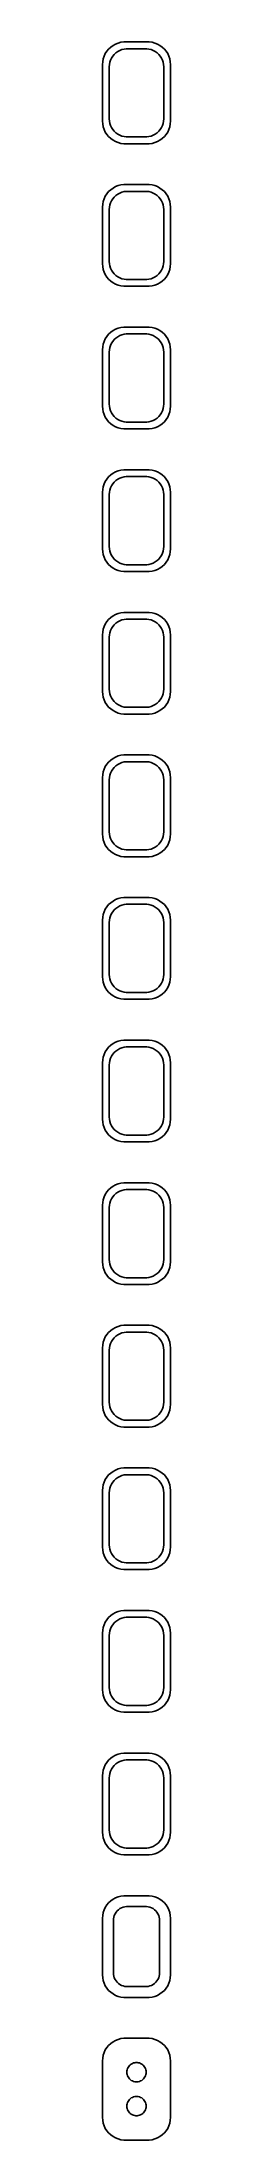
# Model space of a CAD drawing. Header units: metres. Extents: x -8 to 8, y 461 to 925.
import ezdxf

# ---------------------------------------------------------------- set-up
doc = ezdxf.new("R2010")
doc.units = ezdxf.units.M

msp = doc.modelspace()

# ---------------------------------------------------------------- linework, layer by layer
for p, q in [((-6.54507, 922.689), (-6.88153, 922.159)), ((-6.14484, 923.173), (-6.54507, 922.689)), ((-5.68712, 923.603), (-6.14484, 923.173)), ((-5.17912, 923.972), (-5.68712, 923.603)), ((-4.62889, 924.274), (-5.17912, 923.972)), ((-4.91586, 921.988), (-4.54968, 922.332)), ((-4.04507, 924.505), (-4.62889, 924.274)), ((-4.54968, 922.332), (-4.1433, 922.627)), ((-4.1433, 922.627), (-3.70311, 922.869)), ((-3.4369, 924.661), (-4.04507, 924.505)), ((-3.70311, 922.869), (-3.23605, 923.054)), ((-2.81395, 924.74), (-3.4369, 924.661)), ((-3.23605, 923.054), (-2.74951, 923.179)), ((2.81395, 924.74), (-2.81395, 924.74)), ((-2.74951, 923.179), (-2.25116, 923.242)), ((-2.25116, 923.242), (2.25116, 923.242)), ((2.25116, 923.242), (2.74951, 923.179)), ((2.74951, 923.179), (3.23605, 923.054)), ((3.4369, 924.661), (2.81395, 924.74)), ((3.23605, 923.054), (3.70311, 922.869)), ((4.04507, 924.505), (3.4369, 924.661)), ((3.70311, 922.869), (4.1433, 922.627)), ((4.62889, 924.274), (4.04507, 924.505)), ((4.1433, 922.627), (4.54968, 922.332)), ((4.54968, 922.332), (4.91586, 921.988)), ((5.17912, 923.972), (4.62889, 924.274)), ((5.68712, 923.603), (5.17912, 923.972)), ((6.14484, 923.173), (5.68712, 923.603)), ((6.54507, 922.689), (6.14484, 923.173)), ((6.88153, 922.159), (6.54507, 922.689)), ((-7.46057, 920.377), (-7.5, 919.75)), ((-7.5, 919.75), (-7.5, 907.25)), ((-7.34291, 920.993), (-7.46057, 920.377)), ((-7.14888, 921.591), (-7.34291, 920.993)), ((-6.88153, 922.159), (-7.14888, 921.591)), ((-6, 919.25), (-5.96844, 919.751)), ((-6, 907.75), (-6, 919.25)), ((-5.96844, 919.751), (-5.87433, 920.245)), ((-5.87433, 920.245), (-5.7191, 920.722)), ((-5.7191, 920.722), (-5.50522, 921.177)), ((-5.50522, 921.177), (-5.23605, 921.601)), ((-5.23605, 921.601), (-4.91586, 921.988)), ((4.91586, 921.988), (5.23605, 921.601)), ((5.23605, 921.601), (5.50522, 921.177)), ((5.50522, 921.177), (5.7191, 920.722)), ((5.7191, 920.722), (5.87433, 920.245)), ((5.87433, 920.245), (5.96844, 919.751)), ((5.96844, 919.751), (6, 919.25)), ((6, 919.25), (6, 907.75)), ((7.14888, 921.591), (6.88153, 922.159)), ((7.34291, 920.993), (7.14888, 921.591)), ((7.46057, 920.377), (7.34291, 920.993)), ((7.5, 919.75), (7.46057, 920.377)), ((7.5, 907.25), (7.5, 919.75)), ((-7.5, 907.25), (-7.46057, 906.623)), ((-7.46057, 906.623), (-7.34291, 906.007)), ((-7.34291, 906.007), (-7.14888, 905.409)), ((-7.14888, 905.409), (-6.88153, 904.841)), ((-6.88153, 904.841), (-6.54507, 904.311)), ((-6.54507, 904.311), (-6.14484, 903.827)), ((-6.14484, 903.827), (-5.68712, 903.397)), ((-5.96844, 907.249), (-6, 907.75)), ((-5.87433, 906.755), (-5.96844, 907.249)), ((-5.7191, 906.278), (-5.87433, 906.755)), ((-5.50522, 905.823), (-5.7191, 906.278)), ((-5.23605, 905.399), (-5.50522, 905.823)), ((-4.91586, 905.012), (-5.23605, 905.399)), ((-4.54968, 904.668), (-4.91586, 905.012)), ((-4.1433, 904.373), (-4.54968, 904.668)), ((-3.70311, 904.131), (-4.1433, 904.373)), ((-3.23605, 903.946), (-3.70311, 904.131)), ((-2.74951, 903.821), (-3.23605, 903.946)), ((-2.25116, 903.758), (-2.74951, 903.821)), ((2.74951, 903.821), (2.25116, 903.758)), ((3.23605, 903.946), (2.74951, 903.821)), ((3.70311, 904.131), (3.23605, 903.946)), ((4.1433, 904.373), (3.70311, 904.131)), ((4.54968, 904.668), (4.1433, 904.373)), ((4.91586, 905.012), (4.54968, 904.668)), ((5.23605, 905.399), (4.91586, 905.012)), ((5.50522, 905.823), (5.23605, 905.399)), ((5.7191, 906.278), (5.50522, 905.823)), ((5.68712, 903.397), (6.14484, 903.827)), ((5.87433, 906.755), (5.7191, 906.278)), ((5.96844, 907.249), (5.87433, 906.755)), ((6, 907.75), (5.96844, 907.249)), ((6.14484, 903.827), (6.54507, 904.311)), ((6.54507, 904.311), (6.88153, 904.841)), ((6.88153, 904.841), (7.14888, 905.409)), ((7.14888, 905.409), (7.34291, 906.007)), ((7.34291, 906.007), (7.46057, 906.623)), ((7.46057, 906.623), (7.5, 907.25)), ((-5.68712, 903.397), (-5.17912, 903.028)), ((-5.17912, 903.028), (-4.62889, 902.726)), ((-4.62889, 902.726), (-4.04507, 902.495)), ((-4.04507, 902.495), (-3.4369, 902.339)), ((-3.4369, 902.339), (-2.81395, 902.26)), ((-2.81395, 902.26), (2.81395, 902.26)), ((2.25116, 903.758), (-2.25116, 903.758)), ((2.81395, 902.26), (3.4369, 902.339)), ((3.4369, 902.339), (4.04507, 902.495)), ((4.04507, 902.495), (4.62889, 902.726)), ((4.62889, 902.726), (5.17912, 903.028)), ((5.17912, 903.028), (5.68712, 903.397)), ((-7.14888, 890.091), (-7.34291, 889.493)), ((-6.88153, 890.659), (-7.14888, 890.091)), ((-6.54507, 891.189), (-6.88153, 890.659)), ((-6.14484, 891.673), (-6.54507, 891.189)), ((-5.68712, 892.103), (-6.14484, 891.673)), ((-5.17912, 892.472), (-5.68712, 892.103)), ((-5.50522, 889.677), (-5.23605, 890.101)), ((-5.23605, 890.101), (-4.91586, 890.488)), ((-4.62889, 892.774), (-5.17912, 892.472)), ((-4.91586, 890.488), (-4.54968, 890.832)), ((-4.04507, 893.005), (-4.62889, 892.774)), ((-4.54968, 890.832), (-4.1433, 891.127)), ((-4.1433, 891.127), (-3.70311, 891.369)), ((-3.4369, 893.161), (-4.04507, 893.005)), ((-3.70311, 891.369), (-3.23605, 891.554)), ((-2.81395, 893.24), (-3.4369, 893.161)), ((-3.23605, 891.554), (-2.74951, 891.679)), ((2.81395, 893.24), (-2.81395, 893.24)), ((-2.74951, 891.679), (-2.25116, 891.742)), ((-2.25116, 891.742), (2.25116, 891.742)), ((2.25116, 891.742), (2.74951, 891.679)), ((2.74951, 891.679), (3.23605, 891.554)), ((3.4369, 893.161), (2.81395, 893.24)), ((3.23605, 891.554), (3.70311, 891.369)), ((4.04507, 893.005), (3.4369, 893.161)), ((3.70311, 891.369), (4.1433, 891.127)), ((4.62889, 892.774), (4.04507, 893.005)), ((4.1433, 891.127), (4.54968, 890.832)), ((4.54968, 890.832), (4.91586, 890.488)), ((5.17912, 892.472), (4.62889, 892.774)), ((4.91586, 890.488), (5.23605, 890.101)), ((5.68712, 892.103), (5.17912, 892.472)), ((5.23605, 890.101), (5.50522, 889.677)), ((6.14484, 891.673), (5.68712, 892.103)), ((6.54507, 891.189), (6.14484, 891.673)), ((6.88153, 890.659), (6.54507, 891.189)), ((7.14888, 890.091), (6.88153, 890.659)), ((7.34291, 889.493), (7.14888, 890.091)), ((-7.46057, 888.877), (-7.5, 888.25)), ((-7.5, 888.25), (-7.5, 875.75)), ((-7.34291, 889.493), (-7.46057, 888.877)), ((-6, 887.75), (-5.96844, 888.251)), ((-6, 876.25), (-6, 887.75)), ((-5.96844, 888.251), (-5.87433, 888.745)), ((-5.87433, 888.745), (-5.7191, 889.222)), ((-5.7191, 889.222), (-5.50522, 889.677)), ((5.50522, 889.677), (5.7191, 889.222)), ((5.7191, 889.222), (5.87433, 888.745)), ((5.87433, 888.745), (5.96844, 888.251)), ((5.96844, 888.251), (6, 887.75)), ((6, 887.75), (6, 876.25)), ((7.46057, 888.877), (7.34291, 889.493)), ((7.5, 888.25), (7.46057, 888.877)), ((7.5, 875.75), (7.5, 888.25)), ((-5.96844, 875.749), (-6, 876.25)), ((6, 876.25), (5.96844, 875.749)), ((-7.5, 875.75), (-7.46057, 875.123)), ((-7.46057, 875.123), (-7.34291, 874.507)), ((-7.34291, 874.507), (-7.14888, 873.909)), ((-7.14888, 873.909), (-6.88153, 873.341)), ((-6.88153, 873.341), (-6.54507, 872.811)), ((-6.54507, 872.811), (-6.14484, 872.327)), ((-6.14484, 872.327), (-5.68712, 871.897)), ((-5.87433, 875.255), (-5.96844, 875.749)), ((-5.7191, 874.778), (-5.87433, 875.255)), ((-5.50522, 874.323), (-5.7191, 874.778)), ((-5.68712, 871.897), (-5.17912, 871.528)), ((-5.23605, 873.899), (-5.50522, 874.323)), ((-4.91586, 873.512), (-5.23605, 873.899)), ((-5.17912, 871.528), (-4.62889, 871.226)), ((-4.54968, 873.168), (-4.91586, 873.512)), ((-4.1433, 872.873), (-4.54968, 873.168)), ((-3.70311, 872.631), (-4.1433, 872.873)), ((-3.23605, 872.446), (-3.70311, 872.631)), ((-2.74951, 872.321), (-3.23605, 872.446)), ((-2.25116, 872.258), (-2.74951, 872.321)), ((2.25116, 872.258), (-2.25116, 872.258)), ((2.74951, 872.321), (2.25116, 872.258)), ((3.23605, 872.446), (2.74951, 872.321)), ((3.70311, 872.631), (3.23605, 872.446)), ((4.1433, 872.873), (3.70311, 872.631)), ((4.54968, 873.168), (4.1433, 872.873)), ((4.91586, 873.512), (4.54968, 873.168)), ((4.62889, 871.226), (5.17912, 871.528)), ((5.23605, 873.899), (4.91586, 873.512)), ((5.17912, 871.528), (5.68712, 871.897)), ((5.50522, 874.323), (5.23605, 873.899)), ((5.7191, 874.778), (5.50522, 874.323)), ((5.68712, 871.897), (6.14484, 872.327)), ((5.87433, 875.255), (5.7191, 874.778)), ((5.96844, 875.749), (5.87433, 875.255)), ((6.14484, 872.327), (6.54507, 872.811)), ((6.54507, 872.811), (6.88153, 873.341)), ((6.88153, 873.341), (7.14888, 873.909)), ((7.14888, 873.909), (7.34291, 874.507)), ((7.34291, 874.507), (7.46057, 875.123)), ((7.46057, 875.123), (7.5, 875.75)), ((-4.62889, 871.226), (-4.04507, 870.995)), ((-4.04507, 870.995), (-3.4369, 870.839)), ((-3.4369, 870.839), (-2.81395, 870.76)), ((-2.81395, 870.76), (2.81395, 870.76)), ((2.81395, 870.76), (3.4369, 870.839)), ((3.4369, 870.839), (4.04507, 870.995)), ((4.04507, 870.995), (4.62889, 871.226)), ((-7.34291, 857.993), (-7.46057, 857.377)), ((-7.14888, 858.591), (-7.34291, 857.993)), ((-6.88153, 859.159), (-7.14888, 858.591)), ((-6.54507, 859.689), (-6.88153, 859.159)), ((-6.14484, 860.173), (-6.54507, 859.689)), ((-5.68712, 860.603), (-6.14484, 860.173)), ((-5.87433, 857.245), (-5.7191, 857.722)), ((-5.7191, 857.722), (-5.50522, 858.177)), ((-5.17912, 860.972), (-5.68712, 860.603)), ((-5.50522, 858.177), (-5.23605, 858.601)), ((-5.23605, 858.601), (-4.91586, 858.988)), ((-4.62889, 861.274), (-5.17912, 860.972)), ((-4.91586, 858.988), (-4.54968, 859.332)), ((-4.04507, 861.505), (-4.62889, 861.274)), ((-4.54968, 859.332), (-4.1433, 859.627)), ((-4.1433, 859.627), (-3.70311, 859.869)), ((-3.4369, 861.661), (-4.04507, 861.505)), ((-3.70311, 859.869), (-3.23605, 860.054)), ((-2.81395, 861.74), (-3.4369, 861.661)), ((-3.23605, 860.054), (-2.74951, 860.179)), ((2.81395, 861.74), (-2.81395, 861.74)), ((-2.74951, 860.179), (-2.25116, 860.242)), ((-2.25116, 860.242), (2.25116, 860.242)), ((2.25116, 860.242), (2.74951, 860.179)), ((2.74951, 860.179), (3.23605, 860.054)), ((3.4369, 861.661), (2.81395, 861.74)), ((3.23605, 860.054), (3.70311, 859.869)), ((4.04507, 861.505), (3.4369, 861.661)), ((3.70311, 859.869), (4.1433, 859.627)), ((4.62889, 861.274), (4.04507, 861.505)), ((4.1433, 859.627), (4.54968, 859.332)), ((4.54968, 859.332), (4.91586, 858.988)), ((5.17912, 860.972), (4.62889, 861.274)), ((4.91586, 858.988), (5.23605, 858.601)), ((5.68712, 860.603), (5.17912, 860.972)), ((5.23605, 858.601), (5.50522, 858.177)), ((5.50522, 858.177), (5.7191, 857.722)), ((6.14484, 860.173), (5.68712, 860.603)), ((5.7191, 857.722), (5.87433, 857.245)), ((6.54507, 859.689), (6.14484, 860.173)), ((6.88153, 859.159), (6.54507, 859.689)), ((7.14888, 858.591), (6.88153, 859.159)), ((7.34291, 857.993), (7.14888, 858.591)), ((7.46057, 857.377), (7.34291, 857.993)), ((-7.46057, 857.377), (-7.5, 856.75)), ((-7.5, 856.75), (-7.5, 844.25)), ((-6, 856.25), (-5.96844, 856.751)), ((-6, 844.75), (-6, 856.25)), ((-5.96844, 856.751), (-5.87433, 857.245)), ((5.87433, 857.245), (5.96844, 856.751)), ((5.96844, 856.751), (6, 856.25)), ((6, 856.25), (6, 844.75)), ((7.5, 856.75), (7.46057, 857.377)), ((7.5, 844.25), (7.5, 856.75)), ((-7.5, 844.25), (-7.46057, 843.623)), ((-7.46057, 843.623), (-7.34291, 843.007)), ((-5.96844, 844.249), (-6, 844.75)), ((-5.87433, 843.755), (-5.96844, 844.249)), ((-5.7191, 843.278), (-5.87433, 843.755)), ((5.87433, 843.755), (5.7191, 843.278)), ((5.96844, 844.249), (5.87433, 843.755)), ((6, 844.75), (5.96844, 844.249)), ((7.34291, 843.007), (7.46057, 843.623)), ((7.46057, 843.623), (7.5, 844.25)), ((-7.34291, 843.007), (-7.14888, 842.409)), ((-7.14888, 842.409), (-6.88153, 841.841)), ((-6.88153, 841.841), (-6.54507, 841.311)), ((-6.54507, 841.311), (-6.14484, 840.827)), ((-6.14484, 840.827), (-5.68712, 840.397)), ((-5.50522, 842.823), (-5.7191, 843.278)), ((-5.68712, 840.397), (-5.17912, 840.028)), ((-5.23605, 842.399), (-5.50522, 842.823)), ((-4.91586, 842.012), (-5.23605, 842.399)), ((-5.17912, 840.028), (-4.62889, 839.726)), ((-4.54968, 841.668), (-4.91586, 842.012)), ((-4.62889, 839.726), (-4.04507, 839.495)), ((-4.1433, 841.373), (-4.54968, 841.668)), ((-3.70311, 841.131), (-4.1433, 841.373)), ((-4.04507, 839.495), (-3.4369, 839.339)), ((-3.23605, 840.946), (-3.70311, 841.131)), ((-3.4369, 839.339), (-2.81395, 839.26)), ((-2.74951, 840.821), (-3.23605, 840.946)), ((-2.81395, 839.26), (2.81395, 839.26)), ((-2.25116, 840.758), (-2.74951, 840.821)), ((2.25116, 840.758), (-2.25116, 840.758)), ((2.74951, 840.821), (2.25116, 840.758)), ((3.23605, 840.946), (2.74951, 840.821)), ((2.81395, 839.26), (3.4369, 839.339)), ((3.70311, 841.131), (3.23605, 840.946)), ((3.4369, 839.339), (4.04507, 839.495)), ((4.1433, 841.373), (3.70311, 841.131)), ((4.04507, 839.495), (4.62889, 839.726)), ((4.54968, 841.668), (4.1433, 841.373)), ((4.91586, 842.012), (4.54968, 841.668)), ((4.62889, 839.726), (5.17912, 840.028)), ((5.23605, 842.399), (4.91586, 842.012)), ((5.17912, 840.028), (5.68712, 840.397)), ((5.50522, 842.823), (5.23605, 842.399)), ((5.7191, 843.278), (5.50522, 842.823)), ((5.68712, 840.397), (6.14484, 840.827)), ((6.14484, 840.827), (6.54507, 841.311)), ((6.54507, 841.311), (6.88153, 841.841)), ((6.88153, 841.841), (7.14888, 842.409)), ((7.14888, 842.409), (7.34291, 843.007)), ((-4.62889, 829.774), (-5.17912, 829.472)), ((-4.04507, 830.005), (-4.62889, 829.774)), ((-3.4369, 830.161), (-4.04507, 830.005)), ((-2.81395, 830.24), (-3.4369, 830.161)), ((2.81395, 830.24), (-2.81395, 830.24)), ((3.4369, 830.161), (2.81395, 830.24)), ((4.04507, 830.005), (3.4369, 830.161)), ((4.62889, 829.774), (4.04507, 830.005)), ((5.17912, 829.472), (4.62889, 829.774)), ((-7.46057, 825.877), (-7.5, 825.25)), ((-7.5, 825.25), (-7.5, 812.75)), ((-7.34291, 826.493), (-7.46057, 825.877)), ((-7.14888, 827.091), (-7.34291, 826.493)), ((-6.88153, 827.659), (-7.14888, 827.091)), ((-6.54507, 828.189), (-6.88153, 827.659)), ((-6.14484, 828.673), (-6.54507, 828.189)), ((-5.68712, 829.103), (-6.14484, 828.673)), ((-6, 824.75), (-5.96844, 825.251)), ((-5.96844, 825.251), (-5.87433, 825.745)), ((-5.87433, 825.745), (-5.7191, 826.222)), ((-5.7191, 826.222), (-5.50522, 826.677)), ((-5.17912, 829.472), (-5.68712, 829.103)), ((-5.50522, 826.677), (-5.23605, 827.101)), ((-5.23605, 827.101), (-4.91586, 827.488)), ((-4.91586, 827.488), (-4.54968, 827.832)), ((-4.54968, 827.832), (-4.1433, 828.127)), ((-4.1433, 828.127), (-3.70311, 828.369)), ((-3.70311, 828.369), (-3.23605, 828.554)), ((-3.23605, 828.554), (-2.74951, 828.679)), ((-2.74951, 828.679), (-2.25116, 828.742)), ((-2.25116, 828.742), (2.25116, 828.742)), ((2.25116, 828.742), (2.74951, 828.679)), ((2.74951, 828.679), (3.23605, 828.554)), ((3.23605, 828.554), (3.70311, 828.369)), ((3.70311, 828.369), (4.1433, 828.127)), ((4.1433, 828.127), (4.54968, 827.832)), ((4.54968, 827.832), (4.91586, 827.488)), ((4.91586, 827.488), (5.23605, 827.101)), ((5.68712, 829.103), (5.17912, 829.472)), ((5.23605, 827.101), (5.50522, 826.677)), ((5.50522, 826.677), (5.7191, 826.222)), ((6.14484, 828.673), (5.68712, 829.103)), ((5.7191, 826.222), (5.87433, 825.745)), ((5.87433, 825.745), (5.96844, 825.251)), ((5.96844, 825.251), (6, 824.75)), ((6.54507, 828.189), (6.14484, 828.673)), ((6.88153, 827.659), (6.54507, 828.189)), ((7.14888, 827.091), (6.88153, 827.659)), ((7.34291, 826.493), (7.14888, 827.091)), ((7.46057, 825.877), (7.34291, 826.493)), ((7.5, 825.25), (7.46057, 825.877)), ((7.5, 812.75), (7.5, 825.25)), ((-6, 813.25), (-6, 824.75)), ((6, 824.75), (6, 813.25)), ((-7.5, 812.75), (-7.46057, 812.123)), ((-7.46057, 812.123), (-7.34291, 811.507)), ((-7.34291, 811.507), (-7.14888, 810.909)), ((-5.96844, 812.749), (-6, 813.25)), ((-5.87433, 812.255), (-5.96844, 812.749)), ((-5.7191, 811.778), (-5.87433, 812.255)), ((-5.50522, 811.323), (-5.7191, 811.778)), ((-5.23605, 810.899), (-5.50522, 811.323)), ((5.50522, 811.323), (5.23605, 810.899)), ((5.7191, 811.778), (5.50522, 811.323)), ((5.87433, 812.255), (5.7191, 811.778)), ((5.96844, 812.749), (5.87433, 812.255)), ((6, 813.25), (5.96844, 812.749)), ((7.14888, 810.909), (7.34291, 811.507)), ((7.34291, 811.507), (7.46057, 812.123)), ((7.46057, 812.123), (7.5, 812.75)), ((-7.14888, 810.909), (-6.88153, 810.341)), ((-6.88153, 810.341), (-6.54507, 809.811)), ((-6.54507, 809.811), (-6.14484, 809.327)), ((-6.14484, 809.327), (-5.68712, 808.897)), ((-5.68712, 808.897), (-5.17912, 808.528)), ((-4.91586, 810.512), (-5.23605, 810.899)), ((-5.17912, 808.528), (-4.62889, 808.226)), ((-4.54968, 810.168), (-4.91586, 810.512)), ((-4.62889, 808.226), (-4.04507, 807.995)), ((-4.1433, 809.873), (-4.54968, 810.168)), ((-3.70311, 809.631), (-4.1433, 809.873)), ((-4.04507, 807.995), (-3.4369, 807.839)), ((-3.23605, 809.446), (-3.70311, 809.631)), ((-3.4369, 807.839), (-2.81395, 807.76)), ((-2.74951, 809.321), (-3.23605, 809.446)), ((-2.81395, 807.76), (2.81395, 807.76)), ((-2.25116, 809.258), (-2.74951, 809.321)), ((2.25116, 809.258), (-2.25116, 809.258)), ((2.74951, 809.321), (2.25116, 809.258)), ((3.23605, 809.446), (2.74951, 809.321)), ((2.81395, 807.76), (3.4369, 807.839)), ((3.70311, 809.631), (3.23605, 809.446)), ((3.4369, 807.839), (4.04507, 807.995)), ((4.1433, 809.873), (3.70311, 809.631)), ((4.04507, 807.995), (4.62889, 808.226)), ((4.54968, 810.168), (4.1433, 809.873)), ((4.91586, 810.512), (4.54968, 810.168)), ((4.62889, 808.226), (5.17912, 808.528)), ((5.23605, 810.899), (4.91586, 810.512)), ((5.17912, 808.528), (5.68712, 808.897)), ((5.68712, 808.897), (6.14484, 809.327)), ((6.14484, 809.327), (6.54507, 809.811)), ((6.54507, 809.811), (6.88153, 810.341)), ((6.88153, 810.341), (7.14888, 810.909)), ((-5.68712, 797.603), (-6.14484, 797.173)), ((-5.17912, 797.972), (-5.68712, 797.603)), ((-4.62889, 798.274), (-5.17912, 797.972)), ((-4.04507, 798.505), (-4.62889, 798.274)), ((-3.4369, 798.661), (-4.04507, 798.505)), ((-2.81395, 798.74), (-3.4369, 798.661)), ((2.81395, 798.74), (-2.81395, 798.74)), ((-2.74951, 797.179), (-2.25116, 797.242)), ((-2.25116, 797.242), (2.25116, 797.242)), ((2.25116, 797.242), (2.74951, 797.179)), ((3.4369, 798.661), (2.81395, 798.74)), ((4.04507, 798.505), (3.4369, 798.661)), ((4.62889, 798.274), (4.04507, 798.505)), ((5.17912, 797.972), (4.62889, 798.274)), ((5.68712, 797.603), (5.17912, 797.972)), ((6.14484, 797.173), (5.68712, 797.603)), ((-7.46057, 794.377), (-7.5, 793.75)), ((-7.5, 793.75), (-7.5, 781.25)), ((-7.34291, 794.993), (-7.46057, 794.377)), ((-7.14888, 795.591), (-7.34291, 794.993)), ((-6.88153, 796.159), (-7.14888, 795.591)), ((-6.54507, 796.689), (-6.88153, 796.159)), ((-6.14484, 797.173), (-6.54507, 796.689)), ((-6, 793.25), (-5.96844, 793.751)), ((-6, 781.75), (-6, 793.25)), ((-5.96844, 793.751), (-5.87433, 794.245)), ((-5.87433, 794.245), (-5.7191, 794.722)), ((-5.7191, 794.722), (-5.50522, 795.177)), ((-5.50522, 795.177), (-5.23605, 795.601)), ((-5.23605, 795.601), (-4.91586, 795.988)), ((-4.91586, 795.988), (-4.54968, 796.332)), ((-4.54968, 796.332), (-4.1433, 796.627)), ((-4.1433, 796.627), (-3.70311, 796.869)), ((-3.70311, 796.869), (-3.23605, 797.054)), ((-3.23605, 797.054), (-2.74951, 797.179)), ((2.74951, 797.179), (3.23605, 797.054)), ((3.23605, 797.054), (3.70311, 796.869)), ((3.70311, 796.869), (4.1433, 796.627)), ((4.1433, 796.627), (4.54968, 796.332)), ((4.54968, 796.332), (4.91586, 795.988)), ((4.91586, 795.988), (5.23605, 795.601)), ((5.23605, 795.601), (5.50522, 795.177)), ((5.50522, 795.177), (5.7191, 794.722)), ((5.7191, 794.722), (5.87433, 794.245)), ((5.87433, 794.245), (5.96844, 793.751)), ((5.96844, 793.751), (6, 793.25)), ((6, 793.25), (6, 781.75)), ((6.54507, 796.689), (6.14484, 797.173)), ((6.88153, 796.159), (6.54507, 796.689)), ((7.14888, 795.591), (6.88153, 796.159)), ((7.34291, 794.993), (7.14888, 795.591)), ((7.46057, 794.377), (7.34291, 794.993)), ((7.5, 793.75), (7.46057, 794.377)), ((7.5, 781.25), (7.5, 793.75)), ((-7.5, 781.25), (-7.46057, 780.623)), ((-7.46057, 780.623), (-7.34291, 780.007)), ((-7.34291, 780.007), (-7.14888, 779.409)), ((-7.14888, 779.409), (-6.88153, 778.841)), ((-6.88153, 778.841), (-6.54507, 778.311)), ((-5.96844, 781.249), (-6, 781.75)), ((-5.87433, 780.755), (-5.96844, 781.249)), ((-5.7191, 780.278), (-5.87433, 780.755)), ((-5.50522, 779.823), (-5.7191, 780.278)), ((-5.23605, 779.399), (-5.50522, 779.823)), ((-4.91586, 779.012), (-5.23605, 779.399)), ((-4.54968, 778.668), (-4.91586, 779.012)), ((-4.1433, 778.373), (-4.54968, 778.668)), ((4.54968, 778.668), (4.1433, 778.373)), ((4.91586, 779.012), (4.54968, 778.668)), ((5.23605, 779.399), (4.91586, 779.012)), ((5.50522, 779.823), (5.23605, 779.399)), ((5.7191, 780.278), (5.50522, 779.823)), ((5.87433, 780.755), (5.7191, 780.278)), ((5.96844, 781.249), (5.87433, 780.755)), ((6, 781.75), (5.96844, 781.249)), ((6.54507, 778.311), (6.88153, 778.841)), ((6.88153, 778.841), (7.14888, 779.409)), ((7.14888, 779.409), (7.34291, 780.007)), ((7.34291, 780.007), (7.46057, 780.623)), ((7.46057, 780.623), (7.5, 781.25)), ((-6.54507, 778.311), (-6.14484, 777.827)), ((-6.14484, 777.827), (-5.68712, 777.397)), ((-5.68712, 777.397), (-5.17912, 777.028)), ((-5.17912, 777.028), (-4.62889, 776.726)), ((-4.62889, 776.726), (-4.04507, 776.495)), ((-3.70311, 778.131), (-4.1433, 778.373)), ((-4.04507, 776.495), (-3.4369, 776.339)), ((-3.23605, 777.946), (-3.70311, 778.131)), ((-3.4369, 776.339), (-2.81395, 776.26)), ((-2.74951, 777.821), (-3.23605, 777.946)), ((-2.81395, 776.26), (2.81395, 776.26)), ((-2.25116, 777.758), (-2.74951, 777.821)), ((2.25116, 777.758), (-2.25116, 777.758)), ((2.74951, 777.821), (2.25116, 777.758)), ((3.23605, 777.946), (2.74951, 777.821)), ((2.81395, 776.26), (3.4369, 776.339)), ((3.70311, 778.131), (3.23605, 777.946)), ((3.4369, 776.339), (4.04507, 776.495)), ((4.1433, 778.373), (3.70311, 778.131)), ((4.04507, 776.495), (4.62889, 776.726)), ((4.62889, 776.726), (5.17912, 777.028)), ((5.17912, 777.028), (5.68712, 777.397)), ((5.68712, 777.397), (6.14484, 777.827)), ((6.14484, 777.827), (6.54507, 778.311)), ((-6.54507, 765.189), (-6.88153, 764.659)), ((-6.14484, 765.673), (-6.54507, 765.189)), ((-5.68712, 766.103), (-6.14484, 765.673)), ((-5.17912, 766.472), (-5.68712, 766.103)), ((-4.62889, 766.774), (-5.17912, 766.472)), ((-4.91586, 764.488), (-4.54968, 764.832)), ((-4.04507, 767.005), (-4.62889, 766.774)), ((-4.54968, 764.832), (-4.1433, 765.127)), ((-4.1433, 765.127), (-3.70311, 765.369)), ((-3.4369, 767.161), (-4.04507, 767.005)), ((-3.70311, 765.369), (-3.23605, 765.554)), ((-2.81395, 767.24), (-3.4369, 767.161)), ((-3.23605, 765.554), (-2.74951, 765.679)), ((2.81395, 767.24), (-2.81395, 767.24)), ((-2.74951, 765.679), (-2.25116, 765.742)), ((-2.25116, 765.742), (2.25116, 765.742)), ((2.25116, 765.742), (2.74951, 765.679)), ((2.74951, 765.679), (3.23605, 765.554)), ((3.4369, 767.161), (2.81395, 767.24)), ((3.23605, 765.554), (3.70311, 765.369)), ((4.04507, 767.005), (3.4369, 767.161)), ((3.70311, 765.369), (4.1433, 765.127)), ((4.62889, 766.774), (4.04507, 767.005)), ((4.1433, 765.127), (4.54968, 764.832)), ((4.54968, 764.832), (4.91586, 764.488)), ((5.17912, 766.472), (4.62889, 766.774)), ((5.68712, 766.103), (5.17912, 766.472)), ((6.14484, 765.673), (5.68712, 766.103)), ((6.54507, 765.189), (6.14484, 765.673)), ((6.88153, 764.659), (6.54507, 765.189)), ((-7.46057, 762.877), (-7.5, 762.25)), ((-7.5, 762.25), (-7.5, 749.75)), ((-7.34291, 763.493), (-7.46057, 762.877)), ((-7.14888, 764.091), (-7.34291, 763.493)), ((-6.88153, 764.659), (-7.14888, 764.091)), ((-6, 761.75), (-5.96844, 762.251)), ((-6, 750.25), (-6, 761.75)), ((-5.96844, 762.251), (-5.87433, 762.745)), ((-5.87433, 762.745), (-5.7191, 763.222)), ((-5.7191, 763.222), (-5.50522, 763.677)), ((-5.50522, 763.677), (-5.23605, 764.101)), ((-5.23605, 764.101), (-4.91586, 764.488)), ((4.91586, 764.488), (5.23605, 764.101)), ((5.23605, 764.101), (5.50522, 763.677)), ((5.50522, 763.677), (5.7191, 763.222)), ((5.7191, 763.222), (5.87433, 762.745)), ((5.87433, 762.745), (5.96844, 762.251)), ((5.96844, 762.251), (6, 761.75)), ((6, 761.75), (6, 750.25)), ((7.14888, 764.091), (6.88153, 764.659)), ((7.34291, 763.493), (7.14888, 764.091)), ((7.46057, 762.877), (7.34291, 763.493)), ((7.5, 762.25), (7.46057, 762.877)), ((7.5, 749.75), (7.5, 762.25)), ((-7.5, 749.75), (-7.46057, 749.123)), ((-7.46057, 749.123), (-7.34291, 748.507)), ((-7.34291, 748.507), (-7.14888, 747.909)), ((-7.14888, 747.909), (-6.88153, 747.341)), ((-6.88153, 747.341), (-6.54507, 746.811)), ((-6.54507, 746.811), (-6.14484, 746.327)), ((-6.14484, 746.327), (-5.68712, 745.897)), ((-5.96844, 749.749), (-6, 750.25)), ((-5.87433, 749.255), (-5.96844, 749.749)), ((-5.7191, 748.778), (-5.87433, 749.255)), ((-5.50522, 748.323), (-5.7191, 748.778)), ((-5.23605, 747.899), (-5.50522, 748.323)), ((-4.91586, 747.512), (-5.23605, 747.899)), ((-4.54968, 747.168), (-4.91586, 747.512)), ((-4.1433, 746.873), (-4.54968, 747.168)), ((-3.70311, 746.631), (-4.1433, 746.873)), ((-3.23605, 746.446), (-3.70311, 746.631)), ((-2.74951, 746.321), (-3.23605, 746.446)), ((-2.25116, 746.258), (-2.74951, 746.321)), ((2.25116, 746.258), (-2.25116, 746.258)), ((2.74951, 746.321), (2.25116, 746.258)), ((3.23605, 746.446), (2.74951, 746.321)), ((3.70311, 746.631), (3.23605, 746.446)), ((4.1433, 746.873), (3.70311, 746.631)), ((4.54968, 747.168), (4.1433, 746.873)), ((4.91586, 747.512), (4.54968, 747.168)), ((5.23605, 747.899), (4.91586, 747.512)), ((5.50522, 748.323), (5.23605, 747.899)), ((5.7191, 748.778), (5.50522, 748.323)), ((5.68712, 745.897), (6.14484, 746.327)), ((5.87433, 749.255), (5.7191, 748.778)), ((5.96844, 749.749), (5.87433, 749.255)), ((6, 750.25), (5.96844, 749.749)), ((6.14484, 746.327), (6.54507, 746.811)), ((6.54507, 746.811), (6.88153, 747.341)), ((6.88153, 747.341), (7.14888, 747.909)), ((7.14888, 747.909), (7.34291, 748.507)), ((7.34291, 748.507), (7.46057, 749.123)), ((7.46057, 749.123), (7.5, 749.75)), ((-5.68712, 745.897), (-5.17912, 745.528)), ((-5.17912, 745.528), (-4.62889, 745.226)), ((-4.62889, 745.226), (-4.04507, 744.995)), ((-4.04507, 744.995), (-3.4369, 744.839)), ((-3.4369, 744.839), (-2.81395, 744.76)), ((-2.81395, 744.76), (2.81395, 744.76)), ((2.81395, 744.76), (3.4369, 744.839)), ((3.4369, 744.839), (4.04507, 744.995)), ((4.04507, 744.995), (4.62889, 745.226)), ((4.62889, 745.226), (5.17912, 745.528)), ((5.17912, 745.528), (5.68712, 745.897)), ((-7.14888, 732.591), (-7.34291, 731.993)), ((-6.88153, 733.159), (-7.14888, 732.591)), ((-6.54507, 733.689), (-6.88153, 733.159)), ((-6.14484, 734.173), (-6.54507, 733.689)), ((-5.68712, 734.603), (-6.14484, 734.173)), ((-5.17912, 734.972), (-5.68712, 734.603)), ((-5.50522, 732.177), (-5.23605, 732.601)), ((-5.23605, 732.601), (-4.91586, 732.988)), ((-4.62889, 735.274), (-5.17912, 734.972)), ((-4.91586, 732.988), (-4.54968, 733.332)), ((-4.04507, 735.505), (-4.62889, 735.274)), ((-4.54968, 733.332), (-4.1433, 733.627)), ((-4.1433, 733.627), (-3.70311, 733.869)), ((-3.4369, 735.661), (-4.04507, 735.505)), ((-3.70311, 733.869), (-3.23605, 734.054)), ((-2.81395, 735.74), (-3.4369, 735.661)), ((-3.23605, 734.054), (-2.74951, 734.179)), ((2.81395, 735.74), (-2.81395, 735.74)), ((-2.74951, 734.179), (-2.25116, 734.242)), ((-2.25116, 734.242), (2.25116, 734.242)), ((2.25116, 734.242), (2.74951, 734.179)), ((2.74951, 734.179), (3.23605, 734.054)), ((3.4369, 735.661), (2.81395, 735.74)), ((3.23605, 734.054), (3.70311, 733.869)), ((4.04507, 735.505), (3.4369, 735.661)), ((3.70311, 733.869), (4.1433, 733.627)), ((4.62889, 735.274), (4.04507, 735.505)), ((4.1433, 733.627), (4.54968, 733.332)), ((4.54968, 733.332), (4.91586, 732.988)), ((5.17912, 734.972), (4.62889, 735.274)), ((4.91586, 732.988), (5.23605, 732.601)), ((5.68712, 734.603), (5.17912, 734.972)), ((5.23605, 732.601), (5.50522, 732.177)), ((6.14484, 734.173), (5.68712, 734.603)), ((6.54507, 733.689), (6.14484, 734.173)), ((6.88153, 733.159), (6.54507, 733.689)), ((7.14888, 732.591), (6.88153, 733.159)), ((7.34291, 731.993), (7.14888, 732.591)), ((-7.46057, 731.377), (-7.5, 730.75)), ((-7.5, 730.75), (-7.5, 718.25)), ((-7.34291, 731.993), (-7.46057, 731.377)), ((-6, 730.25), (-5.96844, 730.751)), ((-6, 718.75), (-6, 730.25)), ((-5.96844, 730.751), (-5.87433, 731.245)), ((-5.87433, 731.245), (-5.7191, 731.722)), ((-5.7191, 731.722), (-5.50522, 732.177)), ((5.50522, 732.177), (5.7191, 731.722)), ((5.7191, 731.722), (5.87433, 731.245)), ((5.87433, 731.245), (5.96844, 730.751)), ((5.96844, 730.751), (6, 730.25)), ((6, 730.25), (6, 718.75)), ((7.46057, 731.377), (7.34291, 731.993)), ((7.5, 730.75), (7.46057, 731.377)), ((7.5, 718.25), (7.5, 730.75)), ((-5.96844, 718.249), (-6, 718.75)), ((6, 718.75), (5.96844, 718.249)), ((-7.5, 718.25), (-7.46057, 717.623)), ((-7.46057, 717.623), (-7.34291, 717.007)), ((-7.34291, 717.007), (-7.14888, 716.409)), ((-7.14888, 716.409), (-6.88153, 715.841)), ((-6.88153, 715.841), (-6.54507, 715.311)), ((-6.54507, 715.311), (-6.14484, 714.827)), ((-6.14484, 714.827), (-5.68712, 714.397)), ((-5.87433, 717.755), (-5.96844, 718.249)), ((-5.7191, 717.278), (-5.87433, 717.755)), ((-5.50522, 716.823), (-5.7191, 717.278)), ((-5.68712, 714.397), (-5.17912, 714.028)), ((-5.23605, 716.399), (-5.50522, 716.823)), ((-4.91586, 716.012), (-5.23605, 716.399)), ((-5.17912, 714.028), (-4.62889, 713.726)), ((-4.54968, 715.668), (-4.91586, 716.012)), ((-4.1433, 715.373), (-4.54968, 715.668)), ((-3.70311, 715.131), (-4.1433, 715.373)), ((-3.23605, 714.946), (-3.70311, 715.131)), ((-2.74951, 714.821), (-3.23605, 714.946)), ((-2.25116, 714.758), (-2.74951, 714.821)), ((2.25116, 714.758), (-2.25116, 714.758)), ((2.74951, 714.821), (2.25116, 714.758)), ((3.23605, 714.946), (2.74951, 714.821)), ((3.70311, 715.131), (3.23605, 714.946)), ((4.1433, 715.373), (3.70311, 715.131)), ((4.54968, 715.668), (4.1433, 715.373)), ((4.91586, 716.012), (4.54968, 715.668)), ((4.62889, 713.726), (5.17912, 714.028)), ((5.23605, 716.399), (4.91586, 716.012)), ((5.17912, 714.028), (5.68712, 714.397)), ((5.50522, 716.823), (5.23605, 716.399)), ((5.7191, 717.278), (5.50522, 716.823)), ((5.68712, 714.397), (6.14484, 714.827)), ((5.87433, 717.755), (5.7191, 717.278)), ((5.96844, 718.249), (5.87433, 717.755)), ((6.14484, 714.827), (6.54507, 715.311)), ((6.54507, 715.311), (6.88153, 715.841)), ((6.88153, 715.841), (7.14888, 716.409)), ((7.14888, 716.409), (7.34291, 717.007)), ((7.34291, 717.007), (7.46057, 717.623)), ((7.46057, 717.623), (7.5, 718.25)), ((-4.62889, 713.726), (-4.04507, 713.495)), ((-4.04507, 713.495), (-3.4369, 713.339)), ((-3.4369, 713.339), (-2.81395, 713.26)), ((-2.81395, 713.26), (2.81395, 713.26)), ((2.81395, 713.26), (3.4369, 713.339)), ((3.4369, 713.339), (4.04507, 713.495)), ((4.04507, 713.495), (4.62889, 713.726)), ((-7.46057, 699.877), (-7.5, 699.25)), ((-7.34291, 700.493), (-7.46057, 699.877)), ((-7.14888, 701.091), (-7.34291, 700.493)), ((-6.88153, 701.659), (-7.14888, 701.091)), ((-6.54507, 702.189), (-6.88153, 701.659)), ((-6.14484, 702.673), (-6.54507, 702.189)), ((-5.68712, 703.103), (-6.14484, 702.673)), ((-5.87433, 699.745), (-5.7191, 700.222)), ((-5.7191, 700.222), (-5.50522, 700.677)), ((-5.17912, 703.472), (-5.68712, 703.103)), ((-5.50522, 700.677), (-5.23605, 701.101)), ((-5.23605, 701.101), (-4.91586, 701.488)), ((-4.62889, 703.774), (-5.17912, 703.472)), ((-4.91586, 701.488), (-4.54968, 701.832)), ((-4.04507, 704.005), (-4.62889, 703.774)), ((-4.54968, 701.832), (-4.1433, 702.127)), ((-4.1433, 702.127), (-3.70311, 702.369)), ((-3.4369, 704.161), (-4.04507, 704.005)), ((-3.70311, 702.369), (-3.23605, 702.554)), ((-2.81395, 704.24), (-3.4369, 704.161)), ((-3.23605, 702.554), (-2.74951, 702.679)), ((2.81395, 704.24), (-2.81395, 704.24)), ((-2.74951, 702.679), (-2.25116, 702.742)), ((-2.25116, 702.742), (2.25116, 702.742)), ((2.25116, 702.742), (2.74951, 702.679)), ((2.74951, 702.679), (3.23605, 702.554)), ((3.4369, 704.161), (2.81395, 704.24)), ((3.23605, 702.554), (3.70311, 702.369)), ((4.04507, 704.005), (3.4369, 704.161)), ((3.70311, 702.369), (4.1433, 702.127)), ((4.62889, 703.774), (4.04507, 704.005)), ((4.1433, 702.127), (4.54968, 701.832)), ((4.54968, 701.832), (4.91586, 701.488)), ((5.17912, 703.472), (4.62889, 703.774)), ((4.91586, 701.488), (5.23605, 701.101)), ((5.68712, 703.103), (5.17912, 703.472)), ((5.23605, 701.101), (5.50522, 700.677)), ((5.50522, 700.677), (5.7191, 700.222)), ((6.14484, 702.673), (5.68712, 703.103)), ((5.7191, 700.222), (5.87433, 699.745)), ((6.54507, 702.189), (6.14484, 702.673)), ((6.88153, 701.659), (6.54507, 702.189)), ((7.14888, 701.091), (6.88153, 701.659)), ((7.34291, 700.493), (7.14888, 701.091)), ((7.46057, 699.877), (7.34291, 700.493)), ((7.5, 699.25), (7.46057, 699.877)), ((-7.5, 699.25), (-7.5, 686.75)), ((-6, 698.75), (-5.96844, 699.251)), ((-6, 687.25), (-6, 698.75)), ((-5.96844, 699.251), (-5.87433, 699.745)), ((5.87433, 699.745), (5.96844, 699.251)), ((5.96844, 699.251), (6, 698.75)), ((6, 698.75), (6, 687.25)), ((7.5, 686.75), (7.5, 699.25)), ((-7.5, 686.75), (-7.46057, 686.123)), ((-7.46057, 686.123), (-7.34291, 685.507)), ((-5.96844, 686.749), (-6, 687.25)), ((-5.87433, 686.255), (-5.96844, 686.749)), ((-5.7191, 685.778), (-5.87433, 686.255)), ((5.87433, 686.255), (5.7191, 685.778)), ((5.96844, 686.749), (5.87433, 686.255)), ((6, 687.25), (5.96844, 686.749)), ((7.34291, 685.507), (7.46057, 686.123)), ((7.46057, 686.123), (7.5, 686.75)), ((-7.34291, 685.507), (-7.14888, 684.909)), ((-7.14888, 684.909), (-6.88153, 684.341)), ((-6.88153, 684.341), (-6.54507, 683.811)), ((-6.54507, 683.811), (-6.14484, 683.327)), ((-6.14484, 683.327), (-5.68712, 682.897)), ((-5.50522, 685.323), (-5.7191, 685.778)), ((-5.68712, 682.897), (-5.17912, 682.528)), ((-5.23605, 684.899), (-5.50522, 685.323)), ((-4.91586, 684.512), (-5.23605, 684.899)), ((-5.17912, 682.528), (-4.62889, 682.226)), ((-4.54968, 684.168), (-4.91586, 684.512)), ((-4.62889, 682.226), (-4.04507, 681.995)), ((-4.1433, 683.873), (-4.54968, 684.168)), ((-3.70311, 683.631), (-4.1433, 683.873)), ((-4.04507, 681.995), (-3.4369, 681.839)), ((-3.23605, 683.446), (-3.70311, 683.631)), ((-3.4369, 681.839), (-2.81395, 681.76)), ((-2.74951, 683.321), (-3.23605, 683.446)), ((-2.81395, 681.76), (2.81395, 681.76)), ((-2.25116, 683.258), (-2.74951, 683.321)), ((2.25116, 683.258), (-2.25116, 683.258)), ((2.74951, 683.321), (2.25116, 683.258)), ((3.23605, 683.446), (2.74951, 683.321)), ((2.81395, 681.76), (3.4369, 681.839)), ((3.70311, 683.631), (3.23605, 683.446)), ((3.4369, 681.839), (4.04507, 681.995)), ((4.1433, 683.873), (3.70311, 683.631)), ((4.04507, 681.995), (4.62889, 682.226)), ((4.54968, 684.168), (4.1433, 683.873)), ((4.91586, 684.512), (4.54968, 684.168)), ((4.62889, 682.226), (5.17912, 682.528)), ((5.23605, 684.899), (4.91586, 684.512)), ((5.17912, 682.528), (5.68712, 682.897)), ((5.50522, 685.323), (5.23605, 684.899)), ((5.7191, 685.778), (5.50522, 685.323)), ((5.68712, 682.897), (6.14484, 683.327)), ((6.14484, 683.327), (6.54507, 683.811)), ((6.54507, 683.811), (6.88153, 684.341)), ((6.88153, 684.341), (7.14888, 684.909)), ((7.14888, 684.909), (7.34291, 685.507)), ((-4.62889, 672.274), (-5.17912, 671.972)), ((-4.04507, 672.505), (-4.62889, 672.274)), ((-3.4369, 672.661), (-4.04507, 672.505)), ((-2.81395, 672.74), (-3.4369, 672.661)), ((2.81395, 672.74), (-2.81395, 672.74)), ((3.4369, 672.661), (2.81395, 672.74)), ((4.04507, 672.505), (3.4369, 672.661)), ((4.62889, 672.274), (4.04507, 672.505)), ((5.17912, 671.972), (4.62889, 672.274)), ((-7.46057, 668.377), (-7.5, 667.75)), ((-7.5, 667.75), (-7.5, 655.25)), ((-7.34291, 668.993), (-7.46057, 668.377)), ((-7.14888, 669.591), (-7.34291, 668.993)), ((-6.88153, 670.159), (-7.14888, 669.591)), ((-6.54507, 670.689), (-6.88153, 670.159)), ((-6.14484, 671.173), (-6.54507, 670.689)), ((-5.68712, 671.603), (-6.14484, 671.173)), ((-6, 667.25), (-5.96844, 667.751)), ((-5.96844, 667.751), (-5.87433, 668.245)), ((-5.87433, 668.245), (-5.7191, 668.722)), ((-5.7191, 668.722), (-5.50522, 669.177)), ((-5.17912, 671.972), (-5.68712, 671.603)), ((-5.50522, 669.177), (-5.23605, 669.601)), ((-5.23605, 669.601), (-4.91586, 669.988)), ((-4.91586, 669.988), (-4.54968, 670.332)), ((-4.54968, 670.332), (-4.1433, 670.627)), ((-4.1433, 670.627), (-3.70311, 670.869)), ((-3.70311, 670.869), (-3.23605, 671.054)), ((-3.23605, 671.054), (-2.74951, 671.179)), ((-2.74951, 671.179), (-2.25116, 671.242)), ((-2.25116, 671.242), (2.25116, 671.242)), ((2.25116, 671.242), (2.74951, 671.179)), ((2.74951, 671.179), (3.23605, 671.054)), ((3.23605, 671.054), (3.70311, 670.869)), ((3.70311, 670.869), (4.1433, 670.627)), ((4.1433, 670.627), (4.54968, 670.332)), ((4.54968, 670.332), (4.91586, 669.988)), ((4.91586, 669.988), (5.23605, 669.601)), ((5.68712, 671.603), (5.17912, 671.972)), ((5.23605, 669.601), (5.50522, 669.177)), ((5.50522, 669.177), (5.7191, 668.722)), ((6.14484, 671.173), (5.68712, 671.603)), ((5.7191, 668.722), (5.87433, 668.245)), ((5.87433, 668.245), (5.96844, 667.751)), ((5.96844, 667.751), (6, 667.25)), ((6.54507, 670.689), (6.14484, 671.173)), ((6.88153, 670.159), (6.54507, 670.689)), ((7.14888, 669.591), (6.88153, 670.159)), ((7.34291, 668.993), (7.14888, 669.591)), ((7.46057, 668.377), (7.34291, 668.993)), ((7.5, 667.75), (7.46057, 668.377)), ((7.5, 655.25), (7.5, 667.75)), ((-6, 655.75), (-6, 667.25)), ((6, 667.25), (6, 655.75)), ((-7.5, 655.25), (-7.46057, 654.623)), ((-7.46057, 654.623), (-7.34291, 654.007)), ((-7.34291, 654.007), (-7.14888, 653.409)), ((-5.96844, 655.249), (-6, 655.75)), ((-5.87433, 654.755), (-5.96844, 655.249)), ((-5.7191, 654.278), (-5.87433, 654.755)), ((-5.50522, 653.823), (-5.7191, 654.278)), ((-5.23605, 653.399), (-5.50522, 653.823)), ((5.50522, 653.823), (5.23605, 653.399)), ((5.7191, 654.278), (5.50522, 653.823)), ((5.87433, 654.755), (5.7191, 654.278)), ((5.96844, 655.249), (5.87433, 654.755)), ((6, 655.75), (5.96844, 655.249)), ((7.14888, 653.409), (7.34291, 654.007)), ((7.34291, 654.007), (7.46057, 654.623)), ((7.46057, 654.623), (7.5, 655.25)), ((-7.14888, 653.409), (-6.88153, 652.841)), ((-6.88153, 652.841), (-6.54507, 652.311)), ((-6.54507, 652.311), (-6.14484, 651.827)), ((-6.14484, 651.827), (-5.68712, 651.397)), ((-5.68712, 651.397), (-5.17912, 651.028)), ((-4.91586, 653.012), (-5.23605, 653.399)), ((-5.17912, 651.028), (-4.62889, 650.726)), ((-4.54968, 652.668), (-4.91586, 653.012)), ((-4.62889, 650.726), (-4.04507, 650.495)), ((-4.1433, 652.373), (-4.54968, 652.668)), ((-3.70311, 652.131), (-4.1433, 652.373)), ((-4.04507, 650.495), (-3.4369, 650.339)), ((-3.23605, 651.946), (-3.70311, 652.131)), ((-3.4369, 650.339), (-2.81395, 650.26)), ((-2.74951, 651.821), (-3.23605, 651.946)), ((-2.81395, 650.26), (2.81395, 650.26)), ((-2.25116, 651.758), (-2.74951, 651.821)), ((2.25116, 651.758), (-2.25116, 651.758)), ((2.74951, 651.821), (2.25116, 651.758)), ((3.23605, 651.946), (2.74951, 651.821)), ((2.81395, 650.26), (3.4369, 650.339)), ((3.70311, 652.131), (3.23605, 651.946)), ((3.4369, 650.339), (4.04507, 650.495)), ((4.1433, 652.373), (3.70311, 652.131)), ((4.04507, 650.495), (4.62889, 650.726)), ((4.54968, 652.668), (4.1433, 652.373)), ((4.91586, 653.012), (4.54968, 652.668)), ((4.62889, 650.726), (5.17912, 651.028)), ((5.23605, 653.399), (4.91586, 653.012)), ((5.17912, 651.028), (5.68712, 651.397)), ((5.68712, 651.397), (6.14484, 651.827)), ((6.14484, 651.827), (6.54507, 652.311)), ((6.54507, 652.311), (6.88153, 652.841)), ((6.88153, 652.841), (7.14888, 653.409)), ((-6.14484, 639.673), (-6.54507, 639.189)), ((-5.68712, 640.103), (-6.14484, 639.673)), ((-5.17912, 640.472), (-5.68712, 640.103)), ((-4.62889, 640.774), (-5.17912, 640.472)), ((-4.04507, 641.005), (-4.62889, 640.774)), ((-3.4369, 641.161), (-4.04507, 641.005)), ((-2.81395, 641.24), (-3.4369, 641.161)), ((-3.23605, 639.554), (-2.74951, 639.679)), ((2.81395, 641.24), (-2.81395, 641.24)), ((-2.74951, 639.679), (-2.25116, 639.742)), ((-2.25116, 639.742), (2.25116, 639.742)), ((2.25116, 639.742), (2.74951, 639.679)), ((2.74951, 639.679), (3.23605, 639.554)), ((3.4369, 641.161), (2.81395, 641.24)), ((4.04507, 641.005), (3.4369, 641.161)), ((4.62889, 640.774), (4.04507, 641.005)), ((5.17912, 640.472), (4.62889, 640.774)), ((5.68712, 640.103), (5.17912, 640.472)), ((6.14484, 639.673), (5.68712, 640.103)), ((6.54507, 639.189), (6.14484, 639.673)), ((-7.46057, 636.877), (-7.5, 636.25)), ((-7.5, 636.25), (-7.5, 623.75)), ((-7.34291, 637.493), (-7.46057, 636.877)), ((-7.14888, 638.091), (-7.34291, 637.493)), ((-6.88153, 638.659), (-7.14888, 638.091)), ((-6.54507, 639.189), (-6.88153, 638.659)), ((-6, 635.75), (-5.96844, 636.251)), ((-6, 624.25), (-6, 635.75)), ((-5.96844, 636.251), (-5.87433, 636.745)), ((-5.87433, 636.745), (-5.7191, 637.222)), ((-5.7191, 637.222), (-5.50522, 637.677)), ((-5.50522, 637.677), (-5.23605, 638.101)), ((-5.23605, 638.101), (-4.91586, 638.488)), ((-4.91586, 638.488), (-4.54968, 638.832)), ((-4.54968, 638.832), (-4.1433, 639.127)), ((-4.1433, 639.127), (-3.70311, 639.369)), ((-3.70311, 639.369), (-3.23605, 639.554)), ((3.23605, 639.554), (3.70311, 639.369)), ((3.70311, 639.369), (4.1433, 639.127)), ((4.1433, 639.127), (4.54968, 638.832)), ((4.54968, 638.832), (4.91586, 638.488)), ((4.91586, 638.488), (5.23605, 638.101)), ((5.23605, 638.101), (5.50522, 637.677)), ((5.50522, 637.677), (5.7191, 637.222)), ((5.7191, 637.222), (5.87433, 636.745)), ((5.87433, 636.745), (5.96844, 636.251)), ((5.96844, 636.251), (6, 635.75)), ((6, 635.75), (6, 624.25)), ((6.88153, 638.659), (6.54507, 639.189)), ((7.14888, 638.091), (6.88153, 638.659)), ((7.34291, 637.493), (7.14888, 638.091)), ((7.46057, 636.877), (7.34291, 637.493)), ((7.5, 636.25), (7.46057, 636.877)), ((7.5, 623.75), (7.5, 636.25)), ((-7.5, 623.75), (-7.46057, 623.123)), ((-7.46057, 623.123), (-7.34291, 622.507)), ((-7.34291, 622.507), (-7.14888, 621.909)), ((-7.14888, 621.909), (-6.88153, 621.341)), ((-6.88153, 621.341), (-6.54507, 620.811)), ((-5.96844, 623.749), (-6, 624.25)), ((-5.87433, 623.255), (-5.96844, 623.749)), ((-5.7191, 622.778), (-5.87433, 623.255)), ((-5.50522, 622.323), (-5.7191, 622.778)), ((-5.23605, 621.899), (-5.50522, 622.323)), ((-4.91586, 621.512), (-5.23605, 621.899)), ((-4.54968, 621.168), (-4.91586, 621.512)), ((-4.1433, 620.873), (-4.54968, 621.168)), ((4.54968, 621.168), (4.1433, 620.873)), ((4.91586, 621.512), (4.54968, 621.168)), ((5.23605, 621.899), (4.91586, 621.512)), ((5.50522, 622.323), (5.23605, 621.899)), ((5.7191, 622.778), (5.50522, 622.323)), ((5.87433, 623.255), (5.7191, 622.778)), ((5.96844, 623.749), (5.87433, 623.255)), ((6, 624.25), (5.96844, 623.749)), ((6.54507, 620.811), (6.88153, 621.341)), ((6.88153, 621.341), (7.14888, 621.909)), ((7.14888, 621.909), (7.34291, 622.507)), ((7.34291, 622.507), (7.46057, 623.123)), ((7.46057, 623.123), (7.5, 623.75)), ((-6.54507, 620.811), (-6.14484, 620.327)), ((-6.14484, 620.327), (-5.68712, 619.897)), ((-5.68712, 619.897), (-5.17912, 619.528)), ((-5.17912, 619.528), (-4.62889, 619.226)), ((-4.62889, 619.226), (-4.04507, 618.995)), ((-3.70311, 620.631), (-4.1433, 620.873)), ((-4.04507, 618.995), (-3.4369, 618.839)), ((-3.23605, 620.446), (-3.70311, 620.631)), ((-3.4369, 618.839), (-2.81395, 618.76)), ((-2.74951, 620.321), (-3.23605, 620.446)), ((-2.81395, 618.76), (2.81395, 618.76)), ((-2.25116, 620.258), (-2.74951, 620.321)), ((2.25116, 620.258), (-2.25116, 620.258)), ((2.74951, 620.321), (2.25116, 620.258)), ((3.23605, 620.446), (2.74951, 620.321)), ((2.81395, 618.76), (3.4369, 618.839)), ((3.70311, 620.631), (3.23605, 620.446)), ((3.4369, 618.839), (4.04507, 618.995)), ((4.1433, 620.873), (3.70311, 620.631)), ((4.04507, 618.995), (4.62889, 619.226)), ((4.62889, 619.226), (5.17912, 619.528)), ((5.17912, 619.528), (5.68712, 619.897)), ((5.68712, 619.897), (6.14484, 620.327)), ((6.14484, 620.327), (6.54507, 620.811)), ((-6.88153, 607.159), (-7.14888, 606.591)), ((-6.54507, 607.689), (-6.88153, 607.159)), ((-6.14484, 608.173), (-6.54507, 607.689)), ((-5.68712, 608.603), (-6.14484, 608.173)), ((-5.17912, 608.972), (-5.68712, 608.603)), ((-4.62889, 609.274), (-5.17912, 608.972)), ((-4.91586, 606.988), (-4.54968, 607.332)), ((-4.04507, 609.505), (-4.62889, 609.274)), ((-4.54968, 607.332), (-4.1433, 607.627)), ((-4.1433, 607.627), (-3.70311, 607.869)), ((-3.4369, 609.661), (-4.04507, 609.505)), ((-3.70311, 607.869), (-3.23605, 608.054)), ((-2.81395, 609.74), (-3.4369, 609.661)), ((-3.23605, 608.054), (-2.74951, 608.179)), ((2.81395, 609.74), (-2.81395, 609.74)), ((-2.74951, 608.179), (-2.25116, 608.242)), ((-2.25116, 608.242), (2.25116, 608.242)), ((2.25116, 608.242), (2.74951, 608.179)), ((2.74951, 608.179), (3.23605, 608.054)), ((3.4369, 609.661), (2.81395, 609.74)), ((3.23605, 608.054), (3.70311, 607.869)), ((4.04507, 609.505), (3.4369, 609.661)), ((3.70311, 607.869), (4.1433, 607.627)), ((4.62889, 609.274), (4.04507, 609.505)), ((4.1433, 607.627), (4.54968, 607.332)), ((4.54968, 607.332), (4.91586, 606.988)), ((5.17912, 608.972), (4.62889, 609.274)), ((5.68712, 608.603), (5.17912, 608.972)), ((6.14484, 608.173), (5.68712, 608.603)), ((6.54507, 607.689), (6.14484, 608.173)), ((6.88153, 607.159), (6.54507, 607.689)), ((7.14888, 606.591), (6.88153, 607.159)), ((-7.46057, 605.377), (-7.5, 604.75)), ((-7.5, 604.75), (-7.5, 592.25)), ((-7.34291, 605.993), (-7.46057, 605.377)), ((-7.14888, 606.591), (-7.34291, 605.993)), ((-6, 604.25), (-5.96844, 604.751)), ((-6, 592.75), (-6, 604.25)), ((-5.96844, 604.751), (-5.87433, 605.245)), ((-5.87433, 605.245), (-5.7191, 605.722)), ((-5.7191, 605.722), (-5.50522, 606.177)), ((-5.50522, 606.177), (-5.23605, 606.601)), ((-5.23605, 606.601), (-4.91586, 606.988)), ((4.91586, 606.988), (5.23605, 606.601)), ((5.23605, 606.601), (5.50522, 606.177)), ((5.50522, 606.177), (5.7191, 605.722)), ((5.7191, 605.722), (5.87433, 605.245)), ((5.87433, 605.245), (5.96844, 604.751)), ((5.96844, 604.751), (6, 604.25)), ((6, 604.25), (6, 592.75)), ((7.34291, 605.993), (7.14888, 606.591)), ((7.46057, 605.377), (7.34291, 605.993)), ((7.5, 604.75), (7.46057, 605.377)), ((7.5, 592.25), (7.5, 604.75)), ((-7.5, 592.25), (-7.46057, 591.623)), ((-7.46057, 591.623), (-7.34291, 591.007)), ((-7.34291, 591.007), (-7.14888, 590.409)), ((-7.14888, 590.409), (-6.88153, 589.841)), ((-6.88153, 589.841), (-6.54507, 589.311)), ((-6.54507, 589.311), (-6.14484, 588.827)), ((-6.14484, 588.827), (-5.68712, 588.397)), ((-5.96844, 592.249), (-6, 592.75)), ((-5.87433, 591.755), (-5.96844, 592.249)), ((-5.7191, 591.278), (-5.87433, 591.755)), ((-5.50522, 590.823), (-5.7191, 591.278)), ((-5.23605, 590.399), (-5.50522, 590.823)), ((-4.91586, 590.012), (-5.23605, 590.399)), ((-4.54968, 589.668), (-4.91586, 590.012)), ((-4.1433, 589.373), (-4.54968, 589.668)), ((-3.70311, 589.131), (-4.1433, 589.373)), ((-3.23605, 588.946), (-3.70311, 589.131)), ((-2.74951, 588.821), (-3.23605, 588.946)), ((-2.25116, 588.758), (-2.74951, 588.821)), ((2.25116, 588.758), (-2.25116, 588.758)), ((2.74951, 588.821), (2.25116, 588.758)), ((3.23605, 588.946), (2.74951, 588.821)), ((3.70311, 589.131), (3.23605, 588.946)), ((4.1433, 589.373), (3.70311, 589.131)), ((4.54968, 589.668), (4.1433, 589.373)), ((4.91586, 590.012), (4.54968, 589.668)), ((5.23605, 590.399), (4.91586, 590.012)), ((5.50522, 590.823), (5.23605, 590.399)), ((5.7191, 591.278), (5.50522, 590.823)), ((5.68712, 588.397), (6.14484, 588.827)), ((5.87433, 591.755), (5.7191, 591.278)), ((5.96844, 592.249), (5.87433, 591.755)), ((6, 592.75), (5.96844, 592.249)), ((6.14484, 588.827), (6.54507, 589.311)), ((6.54507, 589.311), (6.88153, 589.841)), ((6.88153, 589.841), (7.14888, 590.409)), ((7.14888, 590.409), (7.34291, 591.007)), ((7.34291, 591.007), (7.46057, 591.623)), ((7.46057, 591.623), (7.5, 592.25)), ((-5.68712, 588.397), (-5.17912, 588.028)), ((-5.17912, 588.028), (-4.62889, 587.726)), ((-4.62889, 587.726), (-4.04507, 587.495)), ((-4.04507, 587.495), (-3.4369, 587.339)), ((-3.4369, 587.339), (-2.81395, 587.26)), ((-2.81395, 587.26), (2.81395, 587.26)), ((2.81395, 587.26), (3.4369, 587.339)), ((3.4369, 587.339), (4.04507, 587.495)), ((4.04507, 587.495), (4.62889, 587.726)), ((4.62889, 587.726), (5.17912, 588.028)), ((5.17912, 588.028), (5.68712, 588.397)), ((-7.14888, 575.091), (-7.34291, 574.493)), ((-6.88153, 575.659), (-7.14888, 575.091)), ((-6.54507, 576.189), (-6.88153, 575.659)), ((-6.14484, 576.673), (-6.54507, 576.189)), ((-5.68712, 577.103), (-6.14484, 576.673)), ((-5.17912, 577.472), (-5.68712, 577.103)), ((-5.50522, 574.677), (-5.23605, 575.101)), ((-5.23605, 575.101), (-4.91586, 575.488)), ((-4.62889, 577.774), (-5.17912, 577.472)), ((-4.91586, 575.488), (-4.54968, 575.832)), ((-4.04507, 578.005), (-4.62889, 577.774)), ((-4.54968, 575.832), (-4.1433, 576.127)), ((-4.1433, 576.127), (-3.70311, 576.369)), ((-3.4369, 578.161), (-4.04507, 578.005)), ((-3.70311, 576.369), (-3.23605, 576.554)), ((-2.81395, 578.24), (-3.4369, 578.161)), ((-3.23605, 576.554), (-2.74951, 576.679)), ((2.81395, 578.24), (-2.81395, 578.24)), ((-2.74951, 576.679), (-2.25116, 576.742)), ((-2.25116, 576.742), (2.25116, 576.742)), ((2.25116, 576.742), (2.74951, 576.679)), ((2.74951, 576.679), (3.23605, 576.554)), ((3.4369, 578.161), (2.81395, 578.24)), ((3.23605, 576.554), (3.70311, 576.369)), ((4.04507, 578.005), (3.4369, 578.161)), ((3.70311, 576.369), (4.1433, 576.127)), ((4.62889, 577.774), (4.04507, 578.005)), ((4.1433, 576.127), (4.54968, 575.832)), ((4.54968, 575.832), (4.91586, 575.488)), ((5.17912, 577.472), (4.62889, 577.774)), ((4.91586, 575.488), (5.23605, 575.101)), ((5.68712, 577.103), (5.17912, 577.472)), ((5.23605, 575.101), (5.50522, 574.677)), ((6.14484, 576.673), (5.68712, 577.103)), ((6.54507, 576.189), (6.14484, 576.673)), ((6.88153, 575.659), (6.54507, 576.189)), ((7.14888, 575.091), (6.88153, 575.659)), ((7.34291, 574.493), (7.14888, 575.091)), ((-7.46057, 573.877), (-7.5, 573.25)), ((-7.5, 573.25), (-7.5, 560.75)), ((-7.34291, 574.493), (-7.46057, 573.877)), ((-6, 572.75), (-5.96844, 573.251)), ((-6, 561.25), (-6, 572.75)), ((-5.96844, 573.251), (-5.87433, 573.745)), ((-5.87433, 573.745), (-5.7191, 574.222)), ((-5.7191, 574.222), (-5.50522, 574.677)), ((5.50522, 574.677), (5.7191, 574.222)), ((5.7191, 574.222), (5.87433, 573.745)), ((5.87433, 573.745), (5.96844, 573.251)), ((5.96844, 573.251), (6, 572.75)), ((6, 572.75), (6, 561.25)), ((7.46057, 573.877), (7.34291, 574.493)), ((7.5, 573.25), (7.46057, 573.877)), ((7.5, 560.75), (7.5, 573.25)), ((-5.96844, 560.749), (-6, 561.25)), ((6, 561.25), (5.96844, 560.749)), ((-7.5, 560.75), (-7.46057, 560.123)), ((-7.46057, 560.123), (-7.34291, 559.507)), ((-7.34291, 559.507), (-7.14888, 558.909)), ((-7.14888, 558.909), (-6.88153, 558.341)), ((-6.88153, 558.341), (-6.54507, 557.811)), ((-6.54507, 557.811), (-6.14484, 557.327)), ((-6.14484, 557.327), (-5.68712, 556.897)), ((-5.87433, 560.255), (-5.96844, 560.749)), ((-5.7191, 559.778), (-5.87433, 560.255)), ((-5.50522, 559.323), (-5.7191, 559.778)), ((-5.68712, 556.897), (-5.17912, 556.528)), ((-5.23605, 558.899), (-5.50522, 559.323)), ((-4.91586, 558.512), (-5.23605, 558.899)), ((-5.17912, 556.528), (-4.62889, 556.226)), ((-4.54968, 558.168), (-4.91586, 558.512)), ((-4.62889, 556.226), (-4.04507, 555.995)), ((-4.1433, 557.873), (-4.54968, 558.168)), ((-3.70311, 557.631), (-4.1433, 557.873)), ((-3.23605, 557.446), (-3.70311, 557.631)), ((-2.74951, 557.321), (-3.23605, 557.446)), ((-2.25116, 557.258), (-2.74951, 557.321)), ((2.25116, 557.258), (-2.25116, 557.258)), ((2.74951, 557.321), (2.25116, 557.258)), ((3.23605, 557.446), (2.74951, 557.321)), ((3.70311, 557.631), (3.23605, 557.446)), ((4.1433, 557.873), (3.70311, 557.631)), ((4.04507, 555.995), (4.62889, 556.226)), ((4.54968, 558.168), (4.1433, 557.873)), ((4.91586, 558.512), (4.54968, 558.168)), ((4.62889, 556.226), (5.17912, 556.528)), ((5.23605, 558.899), (4.91586, 558.512)), ((5.17912, 556.528), (5.68712, 556.897)), ((5.50522, 559.323), (5.23605, 558.899)), ((5.7191, 559.778), (5.50522, 559.323)), ((5.68712, 556.897), (6.14484, 557.327)), ((5.87433, 560.255), (5.7191, 559.778)), ((5.96844, 560.749), (5.87433, 560.255)), ((6.14484, 557.327), (6.54507, 557.811)), ((6.54507, 557.811), (6.88153, 558.341)), ((6.88153, 558.341), (7.14888, 558.909)), ((7.14888, 558.909), (7.34291, 559.507)), ((7.34291, 559.507), (7.46057, 560.123)), ((7.46057, 560.123), (7.5, 560.75)), ((-4.04507, 555.995), (-3.4369, 555.839)), ((-3.4369, 555.839), (-2.81395, 555.76)), ((-2.81395, 555.76), (2.81395, 555.76)), ((2.81395, 555.76), (3.4369, 555.839)), ((3.4369, 555.839), (4.04507, 555.995)), ((-7.46057, 542.377), (-7.5, 541.75)), ((-7.34291, 542.993), (-7.46057, 542.377)), ((-7.14888, 543.591), (-7.34291, 542.993)), ((-6.88153, 544.159), (-7.14888, 543.591)), ((-6.54507, 544.689), (-6.88153, 544.159)), ((-6.14484, 545.173), (-6.54507, 544.689)), ((-5.68712, 545.603), (-6.14484, 545.173)), ((-5.87433, 542.245), (-5.7191, 542.722)), ((-5.7191, 542.722), (-5.50522, 543.177)), ((-5.17912, 545.972), (-5.68712, 545.603)), ((-5.50522, 543.177), (-5.23605, 543.601)), ((-5.23605, 543.601), (-4.91586, 543.988)), ((-4.62889, 546.274), (-5.17912, 545.972)), ((-4.91586, 543.988), (-4.54968, 544.332)), ((-4.04507, 546.505), (-4.62889, 546.274)), ((-4.54968, 544.332), (-4.1433, 544.627)), ((-4.1433, 544.627), (-3.70311, 544.869)), ((-3.4369, 546.661), (-4.04507, 546.505)), ((-3.70311, 544.869), (-3.23605, 545.054)), ((-2.81395, 546.74), (-3.4369, 546.661)), ((-3.23605, 545.054), (-2.74951, 545.179)), ((2.81395, 546.74), (-2.81395, 546.74)), ((-2.74951, 545.179), (-2.25116, 545.242)), ((-2.25116, 545.242), (2.25116, 545.242)), ((2.25116, 545.242), (2.74951, 545.179)), ((2.74951, 545.179), (3.23605, 545.054)), ((3.4369, 546.661), (2.81395, 546.74)), ((3.23605, 545.054), (3.70311, 544.869)), ((4.04507, 546.505), (3.4369, 546.661)), ((3.70311, 544.869), (4.1433, 544.627)), ((4.62889, 546.274), (4.04507, 546.505)), ((4.1433, 544.627), (4.54968, 544.332)), ((4.54968, 544.332), (4.91586, 543.988)), ((5.17912, 545.972), (4.62889, 546.274)), ((4.91586, 543.988), (5.23605, 543.601)), ((5.68712, 545.603), (5.17912, 545.972)), ((5.23605, 543.601), (5.50522, 543.177)), ((5.50522, 543.177), (5.7191, 542.722)), ((6.14484, 545.173), (5.68712, 545.603)), ((5.7191, 542.722), (5.87433, 542.245)), ((6.54507, 544.689), (6.14484, 545.173)), ((6.88153, 544.159), (6.54507, 544.689)), ((7.14888, 543.591), (6.88153, 544.159)), ((7.34291, 542.993), (7.14888, 543.591)), ((7.46057, 542.377), (7.34291, 542.993)), ((7.5, 541.75), (7.46057, 542.377)), ((-7.5, 541.75), (-7.5, 529.25)), ((-6, 541.25), (-5.96844, 541.751)), ((-6, 529.75), (-6, 541.25)), ((-5.96844, 541.751), (-5.87433, 542.245)), ((5.87433, 542.245), (5.96844, 541.751)), ((5.96844, 541.751), (6, 541.25)), ((6, 541.25), (6, 529.75)), ((7.5, 529.25), (7.5, 541.75)), ((-7.5, 529.25), (-7.46057, 528.623)), ((-7.46057, 528.623), (-7.34291, 528.007)), ((-5.96844, 529.249), (-6, 529.75)), ((-5.87433, 528.755), (-5.96844, 529.249)), ((-5.7191, 528.278), (-5.87433, 528.755)), ((5.87433, 528.755), (5.7191, 528.278)), ((5.96844, 529.249), (5.87433, 528.755)), ((6, 529.75), (5.96844, 529.249)), ((7.34291, 528.007), (7.46057, 528.623)), ((7.46057, 528.623), (7.5, 529.25)), ((-7.34291, 528.007), (-7.14888, 527.409)), ((-7.14888, 527.409), (-6.88153, 526.841)), ((-6.88153, 526.841), (-6.54507, 526.311)), ((-6.54507, 526.311), (-6.14484, 525.827)), ((-6.14484, 525.827), (-5.68712, 525.397)), ((-5.50522, 527.823), (-5.7191, 528.278)), ((-5.68712, 525.397), (-5.17912, 525.028)), ((-5.23605, 527.399), (-5.50522, 527.823)), ((-4.91586, 527.012), (-5.23605, 527.399)), ((-5.17912, 525.028), (-4.62889, 524.726)), ((-4.54968, 526.668), (-4.91586, 527.012)), ((-4.62889, 524.726), (-4.04507, 524.495)), ((-4.1433, 526.373), (-4.54968, 526.668)), ((-3.70311, 526.131), (-4.1433, 526.373)), ((-4.04507, 524.495), (-3.4369, 524.339)), ((-3.23605, 525.946), (-3.70311, 526.131)), ((-3.4369, 524.339), (-2.81395, 524.26)), ((-2.74951, 525.821), (-3.23605, 525.946)), ((-2.81395, 524.26), (2.81395, 524.26)), ((-2.25116, 525.758), (-2.74951, 525.821)), ((2.25116, 525.758), (-2.25116, 525.758)), ((2.74951, 525.821), (2.25116, 525.758)), ((3.23605, 525.946), (2.74951, 525.821)), ((2.81395, 524.26), (3.4369, 524.339)), ((3.70311, 526.131), (3.23605, 525.946)), ((3.4369, 524.339), (4.04507, 524.495)), ((4.1433, 526.373), (3.70311, 526.131)), ((4.04507, 524.495), (4.62889, 524.726)), ((4.54968, 526.668), (4.1433, 526.373)), ((4.91586, 527.012), (4.54968, 526.668)), ((4.62889, 524.726), (5.17912, 525.028)), ((5.23605, 527.399), (4.91586, 527.012)), ((5.17912, 525.028), (5.68712, 525.397)), ((5.50522, 527.823), (5.23605, 527.399)), ((5.7191, 528.278), (5.50522, 527.823)), ((5.68712, 525.397), (6.14484, 525.827)), ((6.14484, 525.827), (6.54507, 526.311)), ((6.54507, 526.311), (6.88153, 526.841)), ((6.88153, 526.841), (7.14888, 527.409)), ((7.14888, 527.409), (7.34291, 528.007)), ((-5.17912, 514.472), (-5.68712, 514.103)), ((-4.62889, 514.774), (-5.17912, 514.472)), ((-4.04507, 515.005), (-4.62889, 514.774)), ((-3.4369, 515.161), (-4.04507, 515.005)), ((-2.81395, 515.24), (-3.4369, 515.161)), ((2.81395, 515.24), (-2.81395, 515.24)), ((3.4369, 515.161), (2.81395, 515.24)), ((4.04507, 515.005), (3.4369, 515.161)), ((4.62889, 514.774), (4.04507, 515.005)), ((5.17912, 514.472), (4.62889, 514.774)), ((5.68712, 514.103), (5.17912, 514.472)), ((-7.46057, 510.877), (-7.5, 510.25)), ((-7.5, 510.25), (-7.5, 497.75)), ((-7.34291, 511.493), (-7.46057, 510.877)), ((-7.14888, 512.091), (-7.34291, 511.493)), ((-6.88153, 512.659), (-7.14888, 512.091)), ((-6.54507, 513.189), (-6.88153, 512.659)), ((-6.14484, 513.673), (-6.54507, 513.189)), ((-5.68712, 514.103), (-6.14484, 513.673)), ((-5.11292, 509.75), (-5.08836, 510.14)), ((-5.08836, 510.14), (-5.01512, 510.524)), ((-5.01512, 510.524), (-4.89432, 510.896)), ((-4.89432, 510.896), (-4.72786, 511.25)), ((-4.72786, 511.25), (-4.5184, 511.58)), ((-4.5184, 511.58), (-4.26921, 511.881)), ((-4.26921, 511.881), (-3.98424, 512.149)), ((-3.98424, 512.149), (-3.66798, 512.378)), ((-3.66798, 512.378), (-3.32541, 512.567)), ((-3.32541, 512.567), (-2.96194, 512.711)), ((-2.96194, 512.711), (-2.5833, 512.808)), ((-2.5833, 512.808), (-2.19545, 512.857)), ((-2.19545, 512.857), (2.19545, 512.857)), ((2.19545, 512.857), (2.5833, 512.808)), ((2.5833, 512.808), (2.96194, 512.711)), ((2.96194, 512.711), (3.32541, 512.567)), ((3.32541, 512.567), (3.66798, 512.378)), ((3.66798, 512.378), (3.98424, 512.149)), ((3.98424, 512.149), (4.26921, 511.881)), ((4.26921, 511.881), (4.5184, 511.58)), ((4.5184, 511.58), (4.72786, 511.25)), ((4.72786, 511.25), (4.89432, 510.896)), ((4.89432, 510.896), (5.01512, 510.524)), ((5.01512, 510.524), (5.08836, 510.14)), ((5.08836, 510.14), (5.11292, 509.75)), ((6.14484, 513.673), (5.68712, 514.103)), ((6.54507, 513.189), (6.14484, 513.673)), ((6.88153, 512.659), (6.54507, 513.189)), ((7.14888, 512.091), (6.88153, 512.659)), ((7.34291, 511.493), (7.14888, 512.091)), ((7.46057, 510.877), (7.34291, 511.493)), ((7.5, 510.25), (7.46057, 510.877)), ((7.5, 497.75), (7.5, 510.25)), ((-5.11292, 498.25), (-5.11292, 509.75)), ((5.11292, 509.75), (5.11292, 498.25)), ((-7.5, 497.75), (-7.46057, 497.123)), ((-7.46057, 497.123), (-7.34291, 496.507)), ((-7.34291, 496.507), (-7.14888, 495.909)), ((-5.08836, 497.86), (-5.11292, 498.25)), ((-5.01512, 497.476), (-5.08836, 497.86)), ((-4.89432, 497.104), (-5.01512, 497.476)), ((-4.72786, 496.75), (-4.89432, 497.104)), ((-4.5184, 496.42), (-4.72786, 496.75)), ((-4.26921, 496.119), (-4.5184, 496.42)), ((-3.98424, 495.851), (-4.26921, 496.119)), ((4.26921, 496.119), (3.98424, 495.851)), ((4.5184, 496.42), (4.26921, 496.119)), ((4.72786, 496.75), (4.5184, 496.42)), ((4.89432, 497.104), (4.72786, 496.75)), ((5.01512, 497.476), (4.89432, 497.104)), ((5.08836, 497.86), (5.01512, 497.476)), ((5.11292, 498.25), (5.08836, 497.86)), ((7.14888, 495.909), (7.34291, 496.507)), ((7.34291, 496.507), (7.46057, 497.123)), ((7.46057, 497.123), (7.5, 497.75)), ((-7.14888, 495.909), (-6.88153, 495.341)), ((-6.88153, 495.341), (-6.54507, 494.811)), ((-6.54507, 494.811), (-6.14484, 494.327)), ((-6.14484, 494.327), (-5.68712, 493.897)), ((-5.68712, 493.897), (-5.17912, 493.528)), ((-5.17912, 493.528), (-4.62889, 493.226)), ((-4.62889, 493.226), (-4.04507, 492.995)), ((-4.04507, 492.995), (-3.4369, 492.839)), ((-3.66798, 495.622), (-3.98424, 495.851)), ((-3.32541, 495.433), (-3.66798, 495.622)), ((-3.4369, 492.839), (-2.81395, 492.76)), ((-2.96194, 495.289), (-3.32541, 495.433)), ((-2.5833, 495.192), (-2.96194, 495.289)), ((-2.81395, 492.76), (2.81395, 492.76)), ((-2.19545, 495.143), (-2.5833, 495.192)), ((2.19545, 495.143), (-2.19545, 495.143)), ((2.5833, 495.192), (2.19545, 495.143)), ((2.96194, 495.289), (2.5833, 495.192)), ((2.81395, 492.76), (3.4369, 492.839)), ((3.32541, 495.433), (2.96194, 495.289)), ((3.66798, 495.622), (3.32541, 495.433)), ((3.4369, 492.839), (4.04507, 492.995)), ((3.98424, 495.851), (3.66798, 495.622)), ((4.04507, 492.995), (4.62889, 493.226)), ((4.62889, 493.226), (5.17912, 493.528)), ((5.17912, 493.528), (5.68712, 493.897)), ((5.68712, 493.897), (6.14484, 494.327)), ((6.14484, 494.327), (6.54507, 494.811)), ((6.54507, 494.811), (6.88153, 495.341)), ((6.88153, 495.341), (7.14888, 495.909)), ((-6.14484, 482.173), (-6.54507, 481.689)), ((-5.68712, 482.603), (-6.14484, 482.173)), ((-5.17912, 482.972), (-5.68712, 482.603)), ((-4.62889, 483.274), (-5.17912, 482.972)), ((-4.04507, 483.505), (-4.62889, 483.274)), ((-3.4369, 483.661), (-4.04507, 483.505)), ((-2.81395, 483.74), (-3.4369, 483.661)), ((2.81395, 483.74), (-2.81395, 483.74)), ((3.4369, 483.661), (2.81395, 483.74)), ((4.04507, 483.505), (3.4369, 483.661)), ((4.62889, 483.274), (4.04507, 483.505)), ((5.17912, 482.972), (4.62889, 483.274)), ((5.68712, 482.603), (5.17912, 482.972)), ((6.14484, 482.173), (5.68712, 482.603)), ((6.54507, 481.689), (6.14484, 482.173)), ((-7.46057, 479.377), (-7.5, 478.75)), ((-7.5, 478.75), (-7.5, 466.25)), ((-7.34291, 479.993), (-7.46057, 479.377)), ((-7.14888, 480.591), (-7.34291, 479.993)), ((-6.88153, 481.159), (-7.14888, 480.591)), ((-6.54507, 481.689), (-6.88153, 481.159)), ((-1.87117, 477.279), (-1.72748, 477.505)), ((-1.72748, 477.505), (-1.55655, 477.712)), ((-1.55655, 477.712), (-1.36108, 477.895)), ((-1.36108, 477.895), (-1.14413, 478.053)), ((-1.14413, 478.053), (-0.90915, 478.182)), ((-0.90915, 478.182), (-0.65984, 478.281)), ((-0.65984, 478.281), (-0.4001, 478.347)), ((-0.4001, 478.347), (-0.13406, 478.381)), ((-0.13406, 478.381), (0.13406, 478.381)), ((0.13406, 478.381), (0.4001, 478.347)), ((0.4001, 478.347), (0.65984, 478.281)), ((0.65984, 478.281), (0.90915, 478.182)), ((0.90915, 478.182), (1.14413, 478.053)), ((1.14413, 478.053), (1.36108, 477.895)), ((1.36108, 477.895), (1.55655, 477.712)), ((1.55655, 477.712), (1.72748, 477.505)), ((1.72748, 477.505), (1.87117, 477.279)), ((6.88153, 481.159), (6.54507, 481.689)), ((7.14888, 480.591), (6.88153, 481.159)), ((7.34291, 479.993), (7.14888, 480.591)), ((7.46057, 479.377), (7.34291, 479.993)), ((7.5, 478.75), (7.46057, 479.377)), ((7.5, 466.25), (7.5, 478.75)), ((-2.13528, 476.25), (-2.11845, 476.518)), ((-2.11845, 475.982), (-2.13528, 476.25)), ((-2.11845, 476.518), (-2.06821, 476.781)), ((-2.06821, 475.719), (-2.11845, 475.982)), ((-2.06821, 476.781), (-1.98534, 477.036)), ((-1.98534, 475.464), (-2.06821, 475.719)), ((-1.98534, 477.036), (-1.87117, 477.279)), ((-1.87117, 475.221), (-1.98534, 475.464)), ((-1.72748, 474.995), (-1.87117, 475.221)), ((-1.55655, 474.788), (-1.72748, 474.995)), ((-1.36108, 474.605), (-1.55655, 474.788)), ((-1.14413, 474.447), (-1.36108, 474.605)), ((-0.90915, 474.318), (-1.14413, 474.447)), ((-0.65984, 474.219), (-0.90915, 474.318)), ((-0.4001, 474.153), (-0.65984, 474.219)), ((-0.13406, 474.119), (-0.4001, 474.153)), ((0.13406, 474.119), (-0.13406, 474.119)), ((0.4001, 474.153), (0.13406, 474.119)), ((0.65984, 474.219), (0.4001, 474.153)), ((0.90915, 474.318), (0.65984, 474.219)), ((1.14413, 474.447), (0.90915, 474.318)), ((1.36108, 474.605), (1.14413, 474.447)), ((1.55655, 474.788), (1.36108, 474.605)), ((1.72748, 474.995), (1.55655, 474.788)), ((1.87117, 475.221), (1.72748, 474.995)), ((1.87117, 477.279), (1.98534, 477.036)), ((1.98534, 475.464), (1.87117, 475.221)), ((1.98534, 477.036), (2.06821, 476.781)), ((2.06821, 475.719), (1.98534, 475.464)), ((2.06821, 476.781), (2.11845, 476.518)), ((2.11845, 475.982), (2.06821, 475.719)), ((2.11845, 476.518), (2.13528, 476.25)), ((2.13528, 476.25), (2.11845, 475.982)), ((-2.13528, 468.75), (-2.11845, 469.018)), ((-2.11845, 468.482), (-2.13528, 468.75)), ((-2.11845, 469.018), (-2.06821, 469.281)), ((-2.06821, 468.219), (-2.11845, 468.482)), ((-2.06821, 469.281), (-1.98534, 469.536)), ((-1.98534, 467.964), (-2.06821, 468.219)), ((-1.98534, 469.536), (-1.87117, 469.779)), ((-1.87117, 469.779), (-1.72748, 470.005)), ((-1.72748, 470.005), (-1.55655, 470.212)), ((-1.55655, 470.212), (-1.36108, 470.395)), ((-1.36108, 470.395), (-1.14413, 470.553)), ((-1.14413, 470.553), (-0.90915, 470.682)), ((-0.90915, 470.682), (-0.65984, 470.781)), ((-0.65984, 470.781), (-0.4001, 470.847)), ((-0.4001, 470.847), (-0.13406, 470.881)), ((-0.13406, 470.881), (0.13406, 470.881)), ((0.13406, 470.881), (0.4001, 470.847)), ((0.4001, 470.847), (0.65984, 470.781)), ((0.65984, 470.781), (0.90915, 470.682)), ((0.90915, 470.682), (1.14413, 470.553)), ((1.14413, 470.553), (1.36108, 470.395)), ((1.36108, 470.395), (1.55655, 470.212)), ((1.55655, 470.212), (1.72748, 470.005)), ((1.72748, 470.005), (1.87117, 469.779)), ((1.87117, 469.779), (1.98534, 469.536)), ((1.98534, 469.536), (2.06821, 469.281)), ((2.06821, 468.219), (1.98534, 467.964)), ((2.06821, 469.281), (2.11845, 469.018)), ((2.11845, 468.482), (2.06821, 468.219)), ((2.11845, 469.018), (2.13528, 468.75)), ((2.13528, 468.75), (2.11845, 468.482)), ((-7.5, 466.25), (-7.46057, 465.623)), ((-7.46057, 465.623), (-7.34291, 465.007)), ((-7.34291, 465.007), (-7.14888, 464.409)), ((-7.14888, 464.409), (-6.88153, 463.841)), ((-6.88153, 463.841), (-6.54507, 463.311)), ((-1.87117, 467.721), (-1.98534, 467.964)), ((-1.72748, 467.495), (-1.87117, 467.721)), ((-1.55655, 467.288), (-1.72748, 467.495)), ((-1.36108, 467.105), (-1.55655, 467.288)), ((-1.14413, 466.947), (-1.36108, 467.105)), ((-0.90915, 466.818), (-1.14413, 466.947)), ((-0.65984, 466.719), (-0.90915, 466.818)), ((-0.4001, 466.653), (-0.65984, 466.719)), ((-0.13406, 466.619), (-0.4001, 466.653)), ((0.13406, 466.619), (-0.13406, 466.619)), ((0.4001, 466.653), (0.13406, 466.619)), ((0.65984, 466.719), (0.4001, 466.653)), ((0.90915, 466.818), (0.65984, 466.719)), ((1.14413, 466.947), (0.90915, 466.818)), ((1.36108, 467.105), (1.14413, 466.947)), ((1.55655, 467.288), (1.36108, 467.105)), ((1.72748, 467.495), (1.55655, 467.288)), ((1.87117, 467.721), (1.72748, 467.495)), ((1.98534, 467.964), (1.87117, 467.721)), ((6.54507, 463.311), (6.88153, 463.841)), ((6.88153, 463.841), (7.14888, 464.409)), ((7.14888, 464.409), (7.34291, 465.007)), ((7.34291, 465.007), (7.46057, 465.623)), ((7.46057, 465.623), (7.5, 466.25)), ((-6.54507, 463.311), (-6.14484, 462.827)), ((-6.14484, 462.827), (-5.68712, 462.397)), ((-5.68712, 462.397), (-5.17912, 462.028)), ((-5.17912, 462.028), (-4.62889, 461.726)), ((-4.62889, 461.726), (-4.04507, 461.495)), ((-4.04507, 461.495), (-3.4369, 461.339)), ((-3.4369, 461.339), (-2.81395, 461.26)), ((-2.81395, 461.26), (2.81395, 461.26)), ((2.81395, 461.26), (3.4369, 461.339)), ((3.4369, 461.339), (4.04507, 461.495)), ((4.04507, 461.495), (4.62889, 461.726)), ((4.62889, 461.726), (5.17912, 462.028)), ((5.17912, 462.028), (5.68712, 462.397)), ((5.68712, 462.397), (6.14484, 462.827)), ((6.14484, 462.827), (6.54507, 463.311))]:
    msp.add_line(p, q)

doc.saveas('drawing.dxf')
